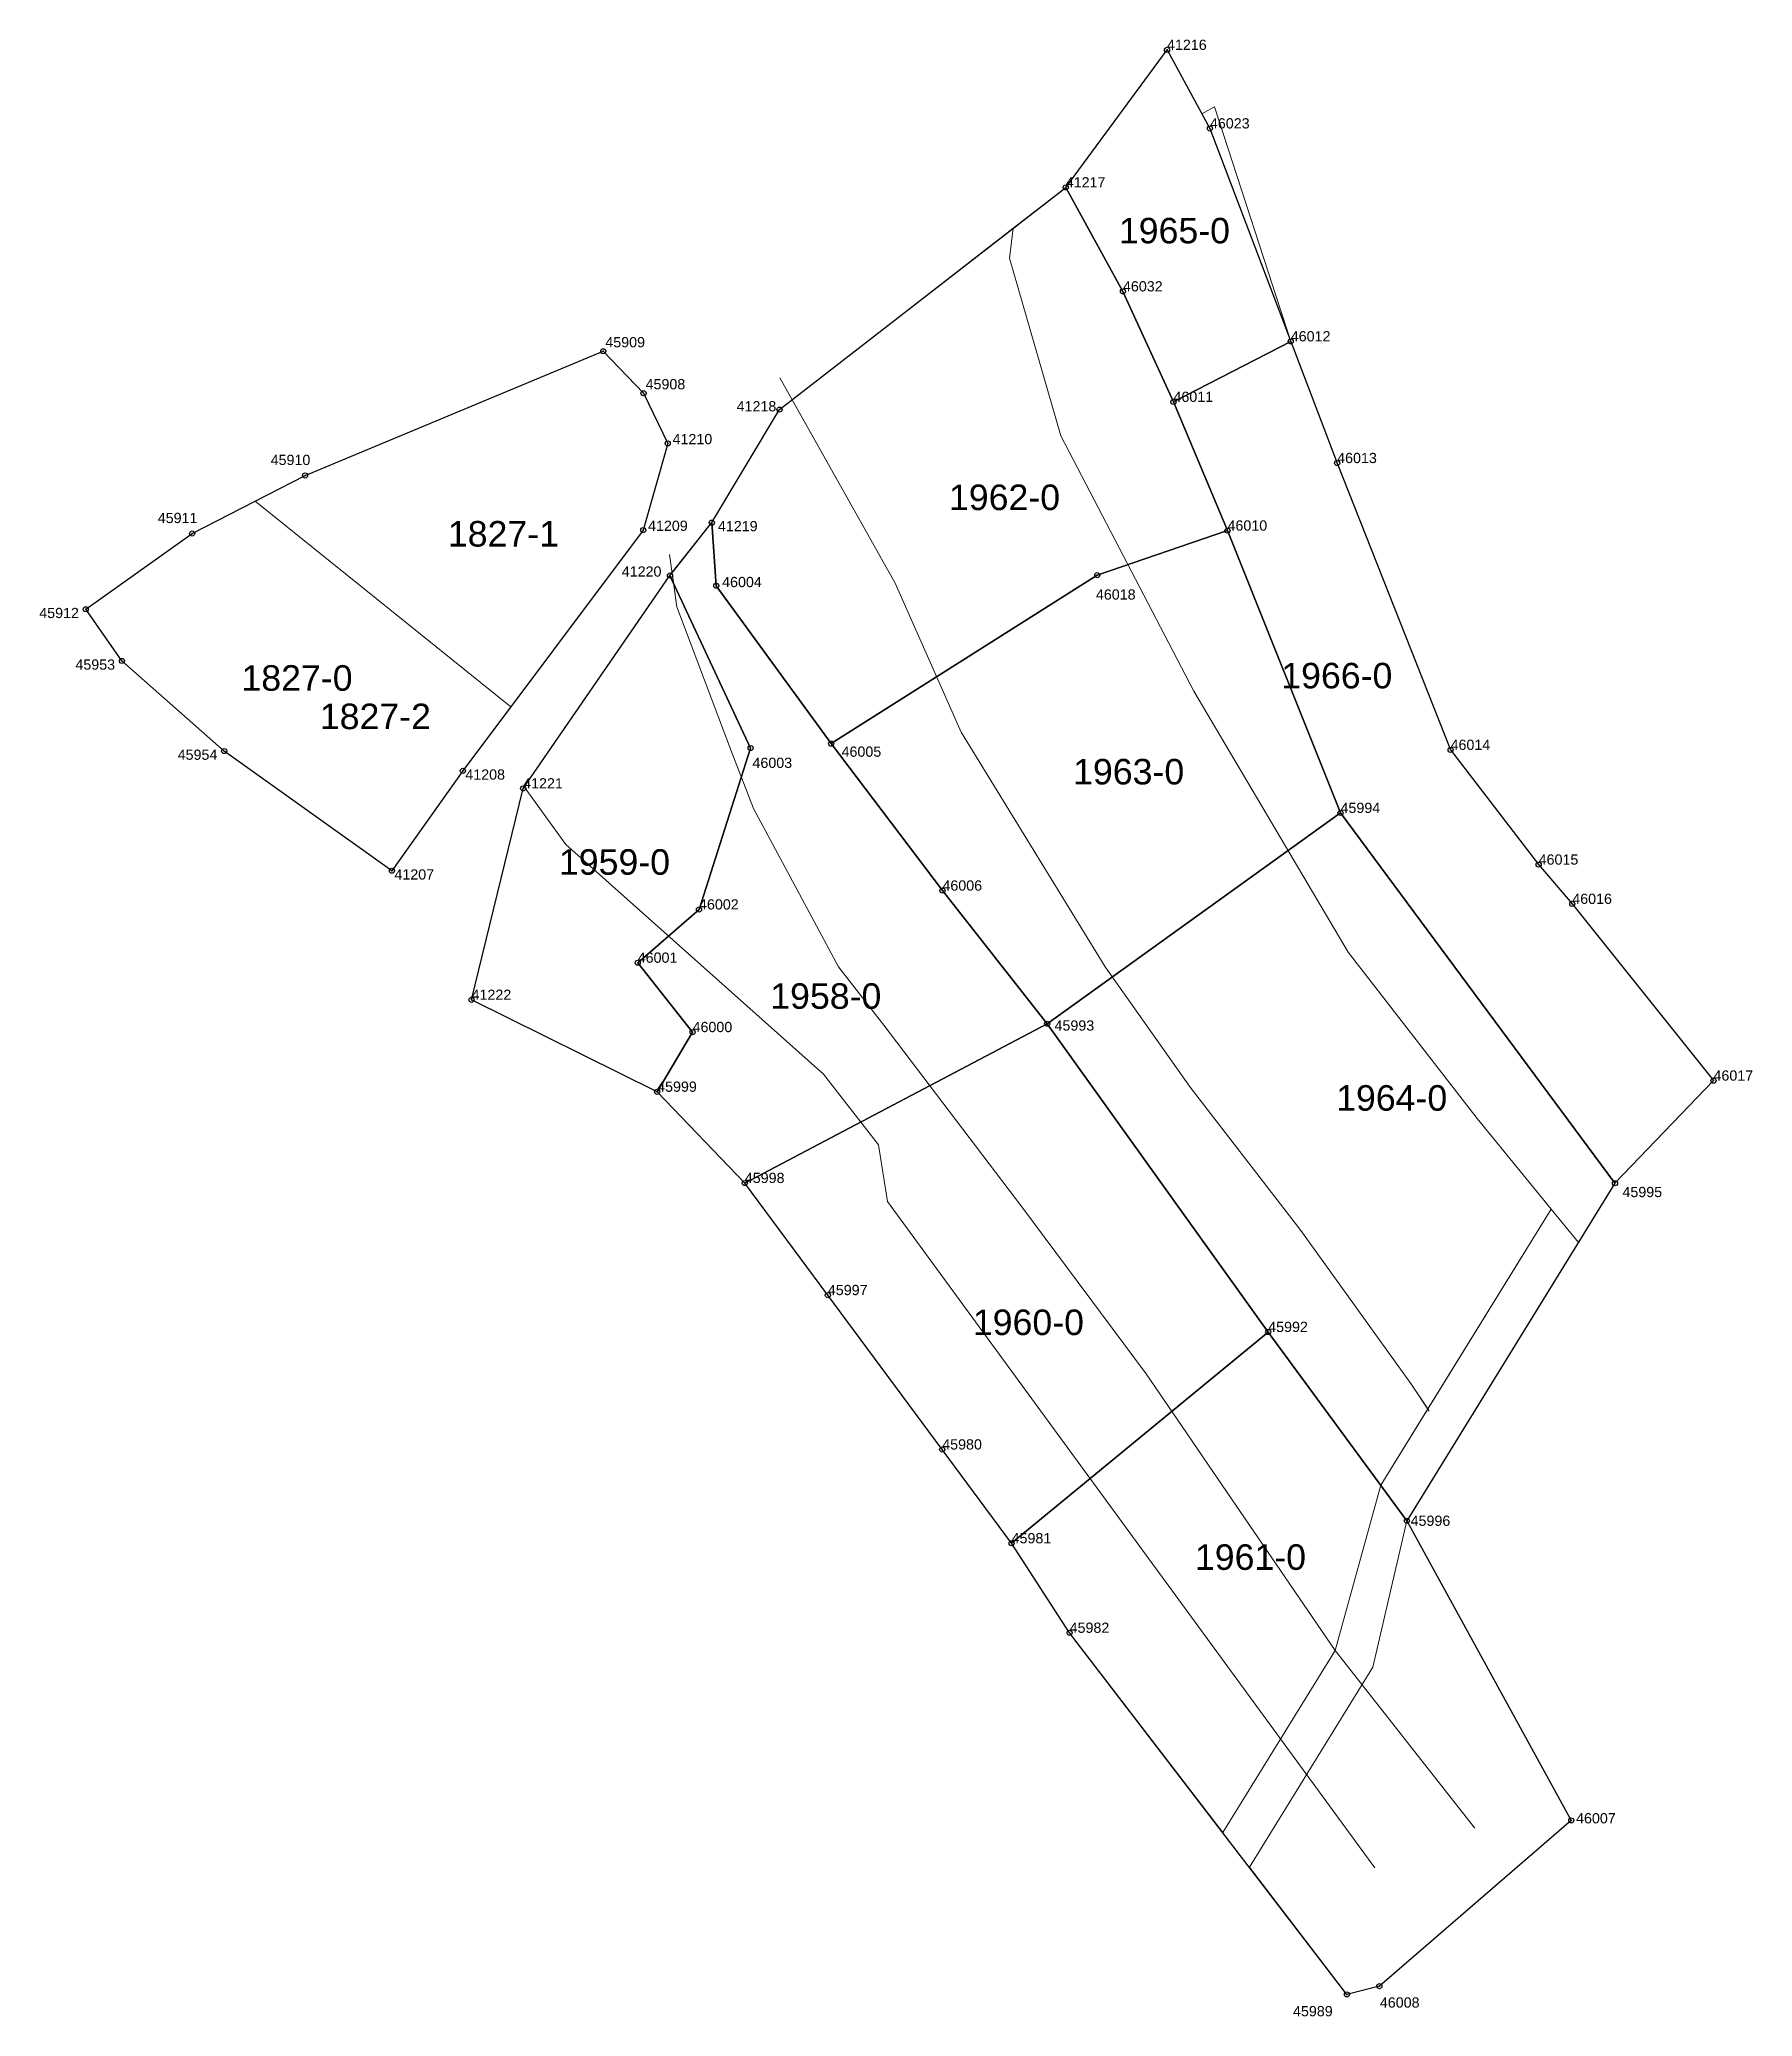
# Model space of a CAD drawing. Header units: metres. Extents: x 7509306 to 7511703, y 4689214 to 4691173.
# Drawn here: x 7509551 to 7509718.7, y 4689214.5 to 4689407.9 of the extents above; entities that cross this region are included whole.
import ezdxf

# ---------------------------------------------------------------- set-up
doc = ezdxf.new("R2010")
doc.units = ezdxf.units.M
doc.header["$PDMODE"] = 32
doc.header["$PDSIZE"] = 0.5
for name, color, linetype in [('Nr e Pikave Gjeodezike te Parceles Baze', 7, 'Continuous'), ('Nr Parceles Baze', 7, 'Continuous'), ('Parcela Baze', 7, 'Continuous'), ('Pikat', 7, 'Continuous')]:
    doc.layers.add(name, color=color, linetype=linetype)
doc.layers.add('Nr-Ri', color=1, linetype='Continuous', lineweight=0)
doc.layers.add('Par-Re', color=1, linetype='Continuous', lineweight=0)
doc.styles.get("Standard").update_dxf_attribs({"font": 'arial.ttf'})

msp = doc.modelspace()

# ---------------------------------------------------------------- texts
at = {"layer": 'Nr e Pikave Gjeodezike te Parceles Baze'}
for s, p in [('41216', (7509661.37, 4689406.93)), ('46023', (7509665.57, 4689399.24)), ('41217', (7509651.46, 4689393.47)), ('46032', (7509657.06, 4689383.29)), ('46032', (7509657.06, 4689383.29)), ('45909', (7509606.4, 4689377.82)), ('46012', (7509673.48, 4689378.4)), ('45908', (7509610.34, 4689373.71)), ('46011', (7509662, 4689372.48)), ('41218', (7509619.25, 4689371.55)), ('41210', (7509612.98, 4689368.34)), ('45910', (7509573.65, 4689366.3)), ('46013', (7509678.02, 4689366.49)), ('45911', (7509562.6, 4689360.62)), ('41209', (7509610.58, 4689359.85)), ('41219', (7509617.42, 4689359.82)), ('46010', (7509667.29, 4689359.88)), ('41220', (7509608.01, 4689355.38)), ('46004', (7509617.83, 4689354.35)), ('46018', (7509654.41, 4689353.13)), ('45912', (7509551, 4689351.32)), ('45953', (7509554.54, 4689346.27)), ('45954', (7509564.55, 4689337.45)), ('46005', (7509629.52, 4689337.75)), ('46014', (7509689.12, 4689338.42)), ('41208', (7509592.7, 4689335.51)), ('46003', (7509620.8, 4689336.66)), ('41221', (7509598.36, 4689334.65)), ('45994', (7509678.35, 4689332.25)), ('41207', (7509585.76, 4689325.73)), ('46015', (7509697.74, 4689327.19)), ('46006', (7509639.39, 4689324.65)), ('46002', (7509615.57, 4689322.8)), ('46016', (7509701.03, 4689323.35)), ('46001', (7509609.57, 4689317.59)), ('41222', (7509593.31, 4689313.96)), ('46000', (7509614.94, 4689310.8)), ('45993', (7509650.36, 4689310.95)), ('45999', (7509611.47, 4689304.96)), ('46017', (7509714.85, 4689306.05)), ('45998', (7509620.05, 4689296.03)), ('45995', (7509705.94, 4689294.65)), ('45997', (7509628.18, 4689285.06)), ('45992', (7509671.27, 4689281.45)), ('45980', (7509639.37, 4689269.95)), ('45996', (7509685.21, 4689262.48)), ('45981', (7509646.16, 4689260.77)), ('45982', (7509651.84, 4689252.01)), ('46007', (7509701.4, 4689233.36)), ('46008', (7509682.2, 4689215.33)), ('45989', (7509673.7, 4689214.48))]:
    msp.add_text(s, height=1, dxfattribs=at).set_placement(p)
at = {"layer": 'Nr Parceles Baze'}
for s, p in [('1965-0', (7509656.66, 4689387.99)), ('1962-0', (7509640.03, 4689361.89)), ('1827-0', (7509570.79, 4689344.21)), ('1966-0', (7509672.55, 4689344.44)), ('1963-0', (7509652.18, 4689335.04)), ('1959-0', (7509601.86, 4689326.2)), ('1958-0', (7509622.54, 4689313.08)), ('1964-0', (7509677.92, 4689303.11)), ('1960-0', (7509642.37, 4689281.15)), ('1961-0', (7509664.1, 4689258.17))]:
    msp.add_text(s, height=2.5, dxfattribs=at).set_placement(p)
at = {"layer": 'Nr-Ri'}
for s, p in [('1827-1', (7509590.99, 4689358.32)), ('1827-2', (7509578.46, 4689340.45))]:
    msp.add_text(s, height=2.5, dxfattribs=at).set_placement(p)

# ---------------------------------------------------------------- linework, layer by layer
at = {"flags": 128}
msp.add_lwpolyline([(7509678.98, 4689216.62), (7509669.44, 4689229.06)], dxfattribs=at)
at = {"layer": 'Par-Re', "flags": 128}
for points in [[(7509701.63, 4689290.2), (7509698.95, 4689293.48), (7509697.52, 4689295.23), (7509691.71, 4689302.36), (7509679.09, 4689318.64), (7509664, 4689344.17), (7509650.98, 4689369.17), (7509645.94, 4689386.56), (7509646.31, 4689389.47), (7509651.46, 4689393.47), (7509661.37, 4689406.93), (7509665.57, 4689399.24), (7509673.48, 4689378.4), (7509678.02, 4689366.49), (7509689.12, 4689338.42), (7509697.74, 4689327.19), (7509701.03, 4689323.35), (7509714.85, 4689306.05), (7509705.21, 4689296.01)], [(7509673.48, 4689378.4), (7509666.02, 4689401.34), (7509664.79, 4689400.67), (7509665.57, 4689399.24)], [(7509686.89, 4689273.92), (7509685.28, 4689276.32), (7509674.45, 4689291.39), (7509663.62, 4689305.42), (7509655.31, 4689317.18), (7509641.22, 4689340.14), (7509634.78, 4689354.75), (7509624.69, 4689372.68), (7509646.31, 4689389.47), (7509645.94, 4689386.56), (7509650.98, 4689369.17), (7509664, 4689344.17), (7509679.09, 4689318.64), (7509691.71, 4689302.36), (7509697.52, 4689295.23), (7509698.95, 4689293.48)], [(7509610.11, 4689359.93), (7509612.51, 4689368.42), (7509610.14, 4689373.32), (7509606.2, 4689377.43), (7509577.02, 4689365.28), (7509572.14, 4689362.77), (7509597.14, 4689342.62)], [(7509677.81, 4689250.27), (7509682.29, 4689266.45), (7509682.29, 4689266.45), (7509686.89, 4689273.92), (7509685.28, 4689276.32), (7509674.45, 4689291.39), (7509663.62, 4689305.42), (7509655.31, 4689317.18), (7509641.22, 4689340.14), (7509634.78, 4689354.75), (7509624.69, 4689372.68), (7509623.45, 4689371.72), (7509616.82, 4689360.66), (7509612.94, 4689355.75), (7509613.4, 4689352.41), (7509618.71, 4689338.33), (7509620.89, 4689332.68), (7509629.21, 4689317.18), (7509633.65, 4689311.48), (7509647.16, 4689293.71), (7509659.33, 4689277.37), (7509663.27, 4689271.57), (7509665.42, 4689268.43), (7509677.81, 4689250.27)], [(7509572.14, 4689362.77), (7509565.97, 4689359.6), (7509555.55, 4689352.18), (7509559.09, 4689347.13), (7509569.1, 4689338.31), (7509585.52, 4689326.59), (7509592.46, 4689336.37), (7509597.14, 4689342.62)], [(7509677.81, 4689250.27), (7509666.84, 4689232.46), (7509651.84, 4689252.01), (7509646.16, 4689260.77), (7509639.37, 4689269.95), (7509628.18, 4689285.06), (7509620.05, 4689296.03), (7509611.47, 4689304.96), (7509593.31, 4689313.96), (7509598.36, 4689334.65), (7509612.73, 4689355.49), (7509612.94, 4689355.75), (7509613.4, 4689352.41), (7509618.71, 4689338.33), (7509620.89, 4689332.68), (7509629.21, 4689317.18), (7509633.65, 4689311.48), (7509647.16, 4689293.71), (7509659.33, 4689277.37), (7509663.27, 4689271.57), (7509665.42, 4689268.43)]]:
    msp.add_lwpolyline(points, close=True, dxfattribs=at)
for points in [[(7509687.04, 4689273.7), (7509685.28, 4689276.32), (7509674.45, 4689291.39), (7509663.62, 4689305.42), (7509655.31, 4689317.18), (7509641.22, 4689340.14), (7509634.78, 4689354.75), (7509623.49, 4689374.82)], [(7509691.51, 4689232.89), (7509677.81, 4689250.27), (7509665.42, 4689268.43), (7509663.27, 4689271.57), (7509659.33, 4689277.37), (7509647.16, 4689293.71), (7509633.65, 4689311.48), (7509629.21, 4689317.18), (7509620.89, 4689332.68), (7509618.71, 4689338.33), (7509613.4, 4689352.41), (7509612.69, 4689357.55)], [(7509666.84, 4689232.46), (7509677.81, 4689250.27), (7509682.29, 4689266.45), (7509698.95, 4689293.48)], [(7509698.95, 4689293.48), (7509682.29, 4689266.45)], [(7509684.85, 4689262.97), (7509681.52, 4689248.66), (7509669.44, 4689229.06)]]:
    msp.add_lwpolyline(points, dxfattribs=at)
at = {"layer": 'Par-Re', "elevation": 654.42, "flags": 128}
msp.add_lwpolyline([(7509598.47, 4689334.8), (7509602.54, 4689329.17), (7509627.76, 4689306.68), (7509633.13, 4689299.76), (7509634.03, 4689294.21), (7509681.72, 4689229.02)], dxfattribs=at)
at = {"layer": 'Parcela Baze'}
for points in [[(7509673.48, 4689378.4), (7509662, 4689372.48), (7509657.06, 4689383.29), (7509651.46, 4689393.47), (7509661.37, 4689406.93), (7509665.57, 4689399.24), (7509673.48, 4689378.4)], [(7509662, 4689372.48), (7509667.29, 4689359.88), (7509654.54, 4689355.52), (7509628.5, 4689339.03), (7509617.26, 4689354.49), (7509616.82, 4689360.66), (7509623.45, 4689371.72), (7509651.46, 4689393.47), (7509657.06, 4689383.29), (7509662, 4689372.48)], [(7509585.52, 4689326.59), (7509569.1, 4689338.31), (7509559.09, 4689347.13), (7509555.55, 4689352.18), (7509565.97, 4689359.6), (7509577.02, 4689365.28), (7509606.2, 4689377.43), (7509610.14, 4689373.32), (7509612.51, 4689368.42), (7509610.11, 4689359.93), (7509592.46, 4689336.37), (7509585.52, 4689326.59)], [(7509705.21, 4689296.01), (7509678.35, 4689332.25), (7509667.29, 4689359.88), (7509662, 4689372.48), (7509673.48, 4689378.4), (7509678.02, 4689366.49), (7509689.12, 4689338.42), (7509697.74, 4689327.19), (7509701.03, 4689323.35), (7509714.85, 4689306.05), (7509705.21, 4689296.01)], [(7509678.35, 4689332.25), (7509649.64, 4689311.62), (7509639.39, 4689324.65), (7509628.5, 4689339.03), (7509654.54, 4689355.52), (7509667.29, 4689359.88), (7509678.35, 4689332.25)], [(7509671.27, 4689281.45), (7509649.64, 4689311.62), (7509678.35, 4689332.25), (7509705.21, 4689296.01), (7509684.85, 4689262.97), (7509671.27, 4689281.45)], [(7509646.16, 4689260.77), (7509671.27, 4689281.45), (7509684.85, 4689262.97), (7509700.93, 4689233.65), (7509682.15, 4689217.43), (7509678.98, 4689216.62), (7509651.84, 4689252.01), (7509646.16, 4689260.77)]]:
    msp.add_lwpolyline(points, dxfattribs=at)
at = {"layer": 'Parcela Baze', "color": 5}
for points in [[(7509649.64, 4689311.62), (7509620.05, 4689296.03), (7509611.47, 4689304.96), (7509614.94, 4689310.8), (7509609.57, 4689317.59), (7509615.57, 4689322.8), (7509620.62, 4689338.6), (7509612.73, 4689355.49), (7509616.82, 4689360.66), (7509617.26, 4689354.49), (7509628.5, 4689339.03), (7509639.39, 4689324.65), (7509649.64, 4689311.62)], [(7509598.36, 4689334.65), (7509612.73, 4689355.49), (7509620.62, 4689338.6), (7509615.57, 4689322.8), (7509609.57, 4689317.59), (7509614.94, 4689310.8), (7509611.47, 4689304.96), (7509593.31, 4689313.96), (7509598.36, 4689334.65)], [(7509649.64, 4689311.62), (7509671.27, 4689281.45), (7509646.16, 4689260.77), (7509639.37, 4689269.95), (7509628.18, 4689285.06), (7509620.05, 4689296.03), (7509649.64, 4689311.62)]]:
    msp.add_lwpolyline(points, dxfattribs=at)
at = {"layer": 'Pikat'}
for p in [(7509661.37, 4689406.93), (7509665.57, 4689399.24), (7509651.46, 4689393.47), (7509657.06, 4689383.29), (7509657.06, 4689383.29), (7509606.2, 4689377.43), (7509673.48, 4689378.4), (7509673.48, 4689378.4), (7509610.14, 4689373.32), (7509623.45, 4689371.72), (7509662, 4689372.48), (7509612.51, 4689368.42), (7509577.02, 4689365.28), (7509678.02, 4689366.49), (7509565.97, 4689359.6), (7509610.11, 4689359.93), (7509616.82, 4689360.66), (7509667.29, 4689359.88), (7509612.73, 4689355.49), (7509654.54, 4689355.52), (7509617.26, 4689354.49), (7509555.55, 4689352.18), (7509559.09, 4689347.13), (7509569.1, 4689338.31), (7509620.62, 4689338.6), (7509628.5, 4689339.03), (7509689.12, 4689338.42), (7509592.46, 4689336.37), (7509598.36, 4689334.65), (7509678.35, 4689332.25), (7509585.52, 4689326.59), (7509697.74, 4689327.19), (7509639.39, 4689324.65), (7509615.57, 4689322.8), (7509701.03, 4689323.35), (7509609.57, 4689317.59), (7509593.31, 4689313.96), (7509614.94, 4689310.8), (7509649.64, 4689311.62), (7509714.85, 4689306.05), (7509611.47, 4689304.96), (7509620.05, 4689296.03), (7509705.21, 4689296.01), (7509628.18, 4689285.06), (7509671.27, 4689281.45), (7509639.37, 4689269.95), (7509684.85, 4689262.97), (7509646.16, 4689260.77), (7509651.84, 4689252.01), (7509700.93, 4689233.65), (7509678.98, 4689216.62), (7509682.15, 4689217.43)]:
    msp.add_point(p, dxfattribs=at)

msp.set_redraw_order([(e.dxf.handle, doc.entitydb.next_handle()) for e in msp.query("TEXT MTEXT ATTDEF DIMENSION ARC_DIMENSION")])  # texts and dimensions are drawn at this point

doc.saveas('drawing.dxf')
